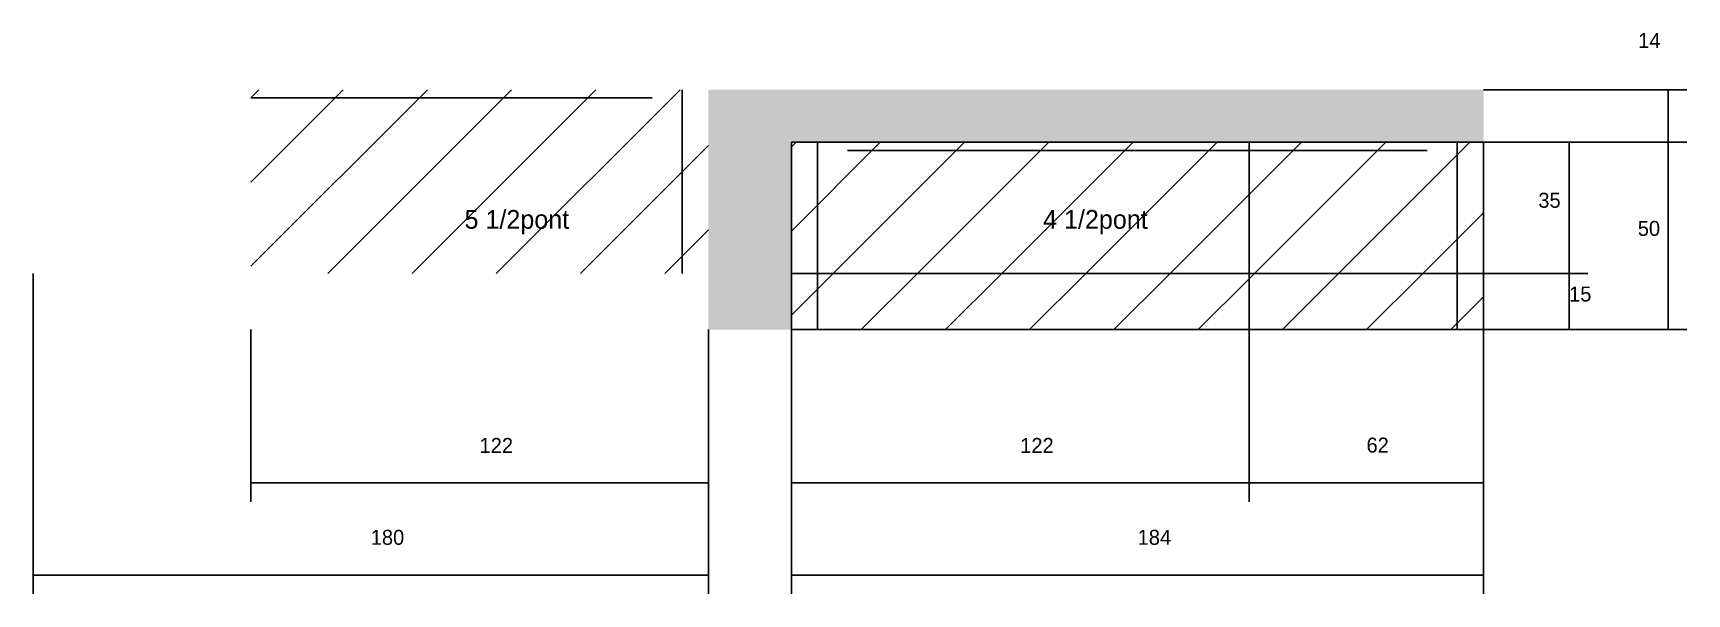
# Model space of a CAD drawing. Header units: metres. Extents: x -2848 to 21926, y -45195 to 1016.
# Drawn here: x 10287.7 to 10728.5, y -28581.3 to -28431.7 of the extents above; entities that cross this region are included whole.
import ezdxf

# ---------------------------------------------------------------- set-up
doc = ezdxf.new("R2010")
doc.units = ezdxf.units.M
for name, color, linetype in [('COTA', 4, 'Continuous'), ('Hachura', 253, 'Continuous'), ('NOMENCLATURA', 7, 'Continuous'), ('Painéis', 200, 'Continuous'), ('SARR_2.2x7', 40, 'Continuous')]:
    doc.layers.add(name, color=color, linetype=linetype)

msp = doc.modelspace()

# ---------------------------------------------------------------- texts
at = {"layer": 'COTA'}
for s, p in [('14', (10715.5, -28435.7)), ('35', (10688.9, -28478.3)), ('50', (10715.4, -28485.8)), ('15', (10697.1, -28503.3)), ('122', (10406.7, -28543.7)), ('122', (10550.8, -28543.7)), ('62', (10643.1, -28543.6)), ('180', (10377.7, -28568.2)), ('184', (10582.1, -28568.2))]:
    msp.add_text(s, height=4, dxfattribs=at).set_placement(p)
at = {"layer": 'NOMENCLATURA'}
for s, p in [('5 1/2pont', (10402.7, -28483.9)), ('4 1/2pont', (10556.9, -28483.9))]:
    msp.add_text(s, height=5, dxfattribs=at).set_placement(p)

# ---------------------------------------------------------------- hatches: boundary and pattern name
at = {"layer": 'COTA'}
h = msp.add_hatch(dxfattribs=at)
h.set_pattern_fill('AR-CONC', scale=0.03)
h.paths.add_polyline_path([(10489.8, -28510.8), (10489.8, -28460.8), (10674.3, -28460.8), (10674.3, -28446.8), (10467.7, -28446.8), (10467.7, -28510.8)])
at = {"layer": 'Hachura'}
h = msp.add_hatch(dxfattribs=at)
h.set_pattern_fill('ANSI31', scale=5)
h.paths.add_polyline_path([(10467.7, -28446.8), (10345.7, -28446.8), (10345.7, -28495.8), (10467.7, -28495.8)])
h = msp.add_hatch(dxfattribs=at)
h.set_pattern_fill('ANSI31', scale=5)
h.paths.add_polyline_path([(10489.8, -28460.8), (10489.8, -28495.8), (10611.8, -28495.8), (10611.8, -28460.8)])
h = msp.add_hatch(dxfattribs=at)
h.set_pattern_fill('ANSI31', scale=5)
h.paths.add_polyline_path([(10611.8, -28460.8), (10611.8, -28495.8), (10674.3, -28495.8), (10674.3, -28460.8)])
h = msp.add_hatch(dxfattribs=at)
h.set_pattern_fill('ANSI31', scale=5)
h.paths.add_polyline_path([(10489.8, -28495.8), (10489.8, -28510.8), (10611.8, -28510.8), (10611.8, -28495.8)])
h = msp.add_hatch(dxfattribs=at)
h.set_pattern_fill('ANSI31', scale=5)
h.paths.add_polyline_path([(10674.3, -28510.8), (10674.3, -28495.8), (10611.8, -28495.8), (10611.8, -28510.8)])

# ---------------------------------------------------------------- linework, layer by layer
at = {"layer": 'COTA'}
for p, q in [((10674.3, -28446.8), (10728.5, -28446.8)), ((10723.5, -28460.8), (10723.5, -28446.8)), ((10674.3, -28460.8), (10728.5, -28460.8)), ((10674.3, -28460.8), (10702.1, -28460.8)), ((10674.3, -28460.8), (10728.5, -28460.8)), ((10697.1, -28495.8), (10697.1, -28460.8)), ((10723.5, -28510.8), (10723.5, -28460.8)), ((10287.7, -28495.8), (10287.7, -28581.3)), ((10674.3, -28495.8), (10702.1, -28495.8)), ((10674.3, -28495.8), (10702.1, -28495.8)), ((10697.1, -28510.8), (10697.1, -28495.8)), ((10345.7, -28510.8), (10345.7, -28556.7)), ((10467.7, -28510.8), (10467.7, -28556.7)), ((10467.7, -28510.8), (10467.7, -28581.3)), ((10489.8, -28510.8), (10489.8, -28556.7)), ((10489.8, -28510.8), (10489.8, -28581.3)), ((10611.8, -28510.8), (10611.8, -28556.7)), ((10611.8, -28510.8), (10611.8, -28556.7)), ((10674.3, -28510.8), (10674.3, -28556.7)), ((10674.3, -28510.8), (10674.3, -28581.3)), ((10674.3, -28510.8), (10728.5, -28510.8)), ((10674.3, -28510.8), (10702.1, -28510.8)), ((10345.7, -28551.7), (10467.7, -28551.7)), ((10489.8, -28551.7), (10611.8, -28551.7)), ((10611.8, -28551.7), (10674.3, -28551.7)), ((10287.7, -28576.3), (10467.7, -28576.3)), ((10489.8, -28576.3), (10674.3, -28576.3))]:
    msp.add_line(p, q, dxfattribs=at)
at = {"layer": 'Painéis'}
for p, q in [((10489.8, -28460.8), (10674.3, -28460.8)), ((10489.8, -28510.8), (10489.8, -28460.8)), ((10611.8, -28510.8), (10611.8, -28460.8)), ((10674.3, -28510.8), (10674.3, -28460.8)), ((10489.8, -28495.8), (10674.3, -28495.8)), ((10489.8, -28510.8), (10674.3, -28510.8))]:
    msp.add_line(p, q, dxfattribs=at)
at = {"layer": 'SARR_2.2x7'}
for p, q in [((10345.7, -28449), (10452.7, -28449)), ((10460.7, -28495.8), (10460.7, -28446.8)), ((10496.8, -28510.8), (10496.8, -28460.8)), ((10667.3, -28510.8), (10667.3, -28460.8)), ((10504.8, -28463), (10611.8, -28463)), ((10611.8, -28463), (10659.3, -28463))]:
    msp.add_line(p, q, dxfattribs=at)

msp.set_redraw_order([(e.dxf.handle, doc.entitydb.next_handle()) for e in msp.query("TEXT MTEXT ATTDEF DIMENSION ARC_DIMENSION")])  # texts and dimensions are drawn at this point

doc.saveas('drawing.dxf')
